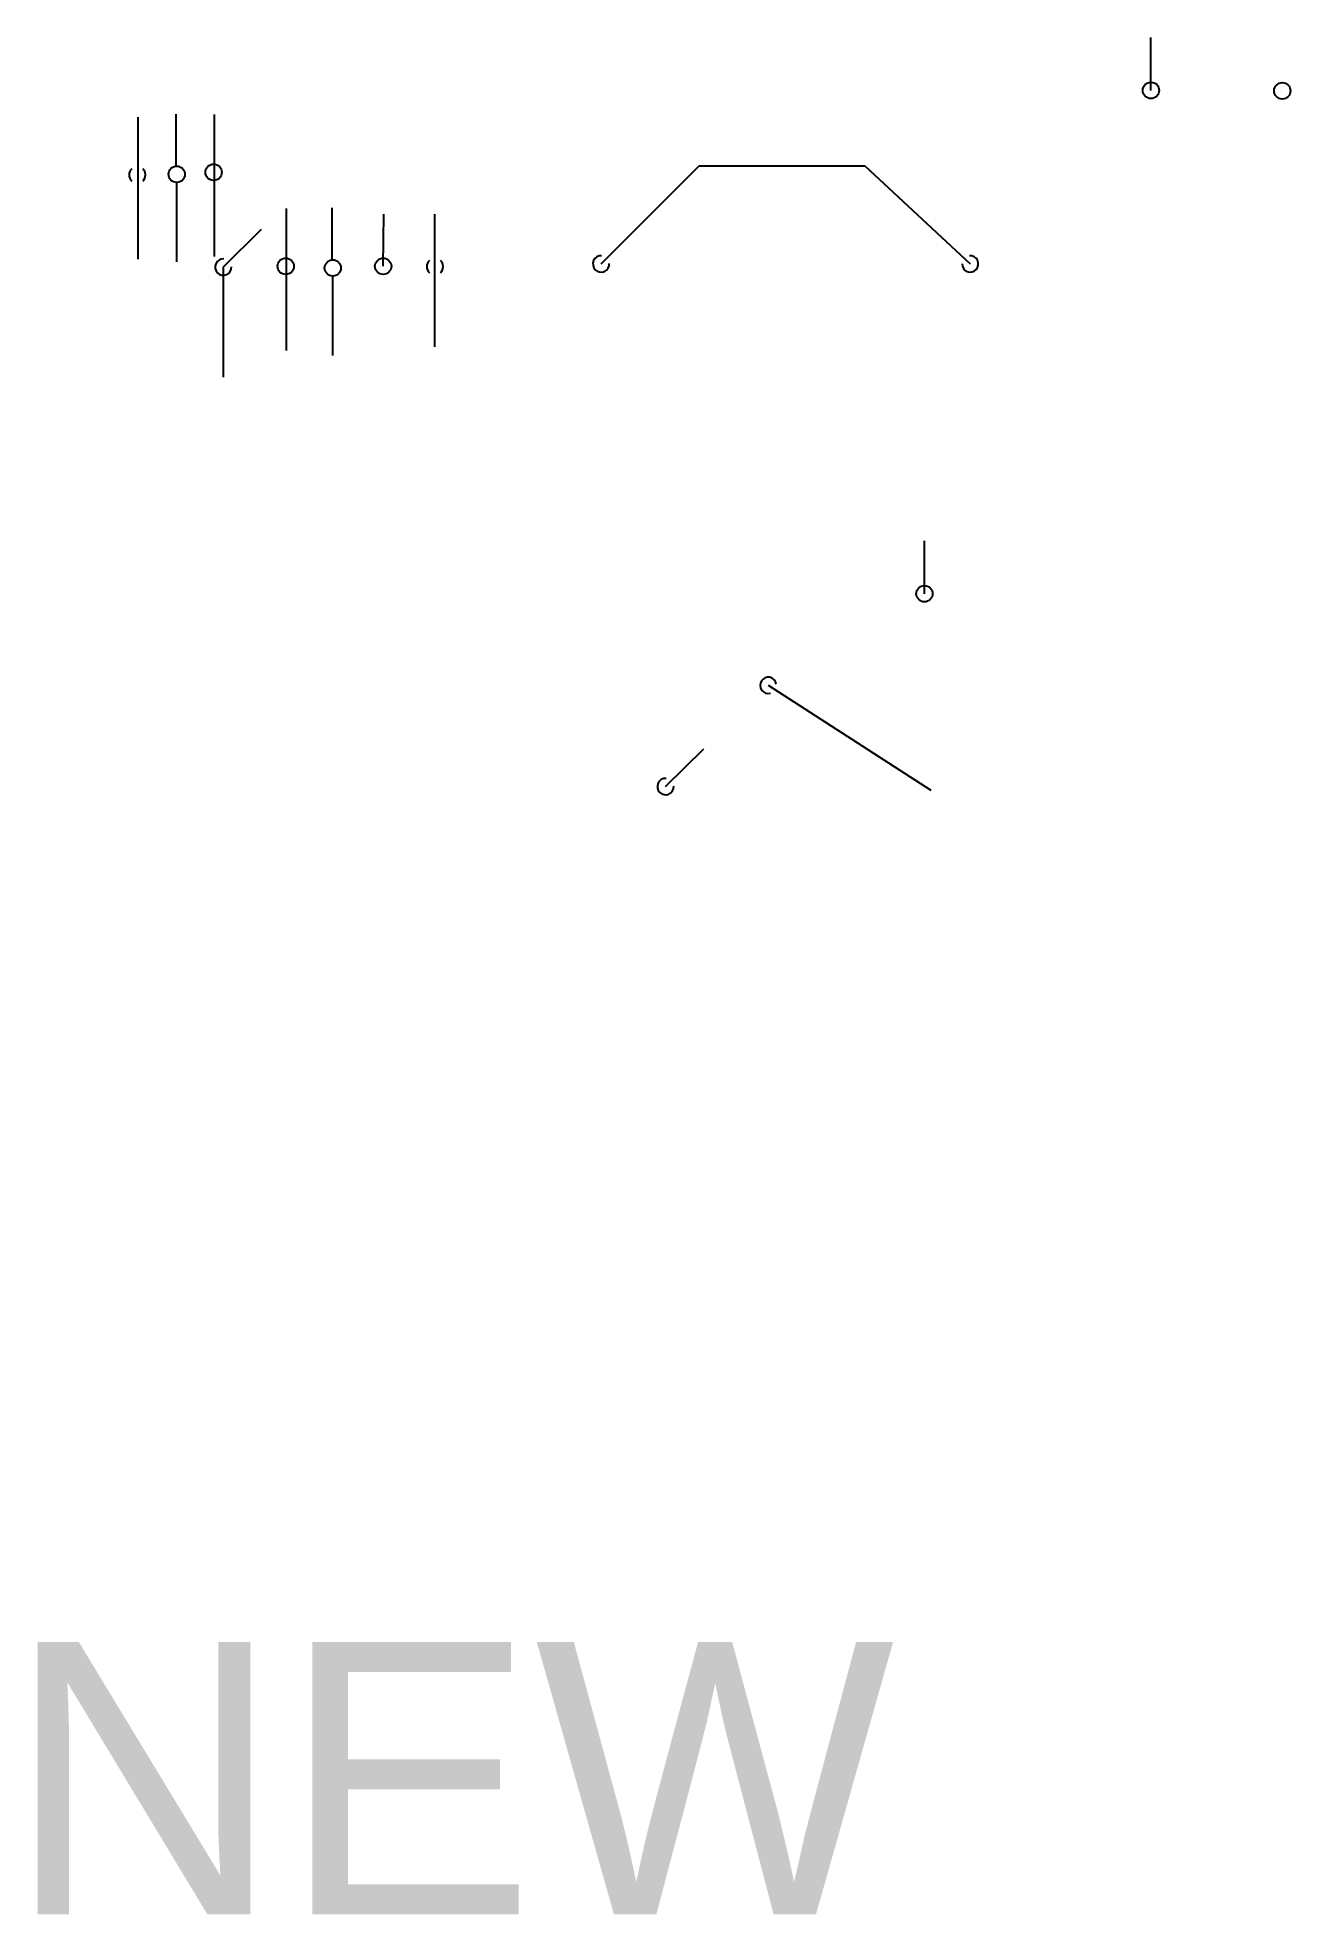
# Model space of a CAD drawing. Header units: inches. Extents: x 184 to 1103, y 1581 to 2770.
# Drawn here: x 872.8 to 1102.6, y 1713.4 to 2057.8 of the extents above; entities that cross this region are included whole.
import ezdxf

# ---------------------------------------------------------------- set-up
doc = ezdxf.new("R2010")
doc.units = ezdxf.units.IN
doc.header["$MEASUREMENT"] = 0
doc.layers.add('PLUM-CW', color=3, linetype='Cold_Water_Flow')
doc.styles.get("Standard").update_dxf_attribs({"font": 'arial.ttf'})
doc.linetypes.add('Cold_Water_Flow', pattern='A,0.875,-0.125,0,-0.125,0.875,-0.125,["CW",Standard,S=0.1,R=0,X=-0.12585,Y=-0.05],-0.1,0.875,[1,GEC_FlowArrow.shx,S=0.0625,R=0,X=0,Y=0],0.5', length=3.6)

msp = doc.modelspace()

# ---------------------------------------------------------------- texts
at = {"insert": (867.03, 1763.44), "char_height": 50, "attachment_point": 1}
msp.add_mtext('NEW ', dxfattribs=at)

# ---------------------------------------------------------------- blocks, each defined once
blk = doc.blocks.new('*U136')
at = {"linetype": 'Continuous'}
blk.add_circle((0, 0), 1.5, dxfattribs=at)
blk = doc.blocks.new('*U149')
at = {"linetype": 'Continuous'}
for start, end in [(131.8103, 228.1897), (311.8103, 48.1897)]:
    blk.add_arc((0, 0), 1.5, start, end, dxfattribs=at)
blk = doc.blocks.new('*U155')
at = {"linetype": 'Continuous'}
blk.add_arc((0, 0), 1.5, 86.4815, 2.8609, dxfattribs=at)
blk = doc.blocks.new('*U157')
at = {"linetype": 'Continuous'}
blk.add_arc((0, 0), 1.5, 86.8103, 3.1897, dxfattribs=at)
blk = doc.blocks.new('*U156')
at = {"linetype": 'Continuous'}
blk.add_arc((0, 0), 1.5, 178.8466, 95.226, dxfattribs=at)
blk = doc.blocks.new('*U154')
at = {"linetype": 'Continuous'}
blk.add_arc((0, 0), 1.5, 8.9628, 285.3421, dxfattribs=at)
blk = doc.blocks.new('*U134')
at = {"linetype": 'Continuous'}
blk.add_arc((0, 0), 1.5, 86.8103, 3.1897, dxfattribs=at)

# ---------------------------------------------------------------- linework, layer by layer
for p, q in [((1077.03, 2048.07), (1077.01, 2057.77)), ((891.14, 2043.17), (891.14, 2017.12)), ((898.17, 2034.18), (898.17, 2043.68)), ((905.15, 2043.66), (905.15, 2017.6)), ((976.15, 2016.24), (994.17, 2034.26)), ((994.17, 2034.26), (1024.53, 2034.26)), ((1024.53, 2034.26), (1043.87, 2016.24)), ((898.24, 2031.18), (898.24, 2016.64)), ((918.38, 2026.42), (918.38, 2000.36)), ((926.79, 2017), (926.79, 2026.5)), ((936.17, 2015.8), (936.27, 2025.36)), ((945.66, 2001), (945.66, 2025.36)), ((906.84, 2015.65), (913.88, 2022.6)), ((906.84, 2015.65), (906.84, 1995.46)), ((926.87, 2014), (926.87, 1999.45)), ((1035.48, 1955.73), (1035.48, 1965.44)), ((1006.82, 1938.93), (1036.62, 1919.69)), ((987.98, 1920.35), (995.01, 1927.3))]:
    msp.add_line(p, q)

# ---------------------------------------------------------------- block references
at = {"layer": 'PLUM-CW'}
for name, p in [('*U136', (1077.03, 2048.07)), ('*U136', (1101.13, 2047.99)), ('*U149', (891.05, 2032.56)), ('*U136', (898.3, 2032.68)), ('*U136', (905.06, 2033.05)), ('*U156', (1043.87, 2016.24)), ('*U155', (906.84, 2015.65)), ('*U136', (918.29, 2015.81)), ('*U136', (926.93, 2015.5)), ('*U136', (936.17, 2015.8)), ('*U149', (945.66, 2015.75)), ('*U157', (976.15, 2016.24)), ('*U136', (1035.48, 1955.73)), ('*U154', (1006.82, 1938.93)), ('*U134', (987.98, 1920.35))]:
    msp.add_blockref(name, p, dxfattribs=at)

msp.set_redraw_order([(e.dxf.handle, doc.entitydb.next_handle()) for e in msp.query("TEXT MTEXT ATTDEF DIMENSION ARC_DIMENSION")])  # texts and dimensions are drawn at this point

doc.saveas('drawing.dxf')
